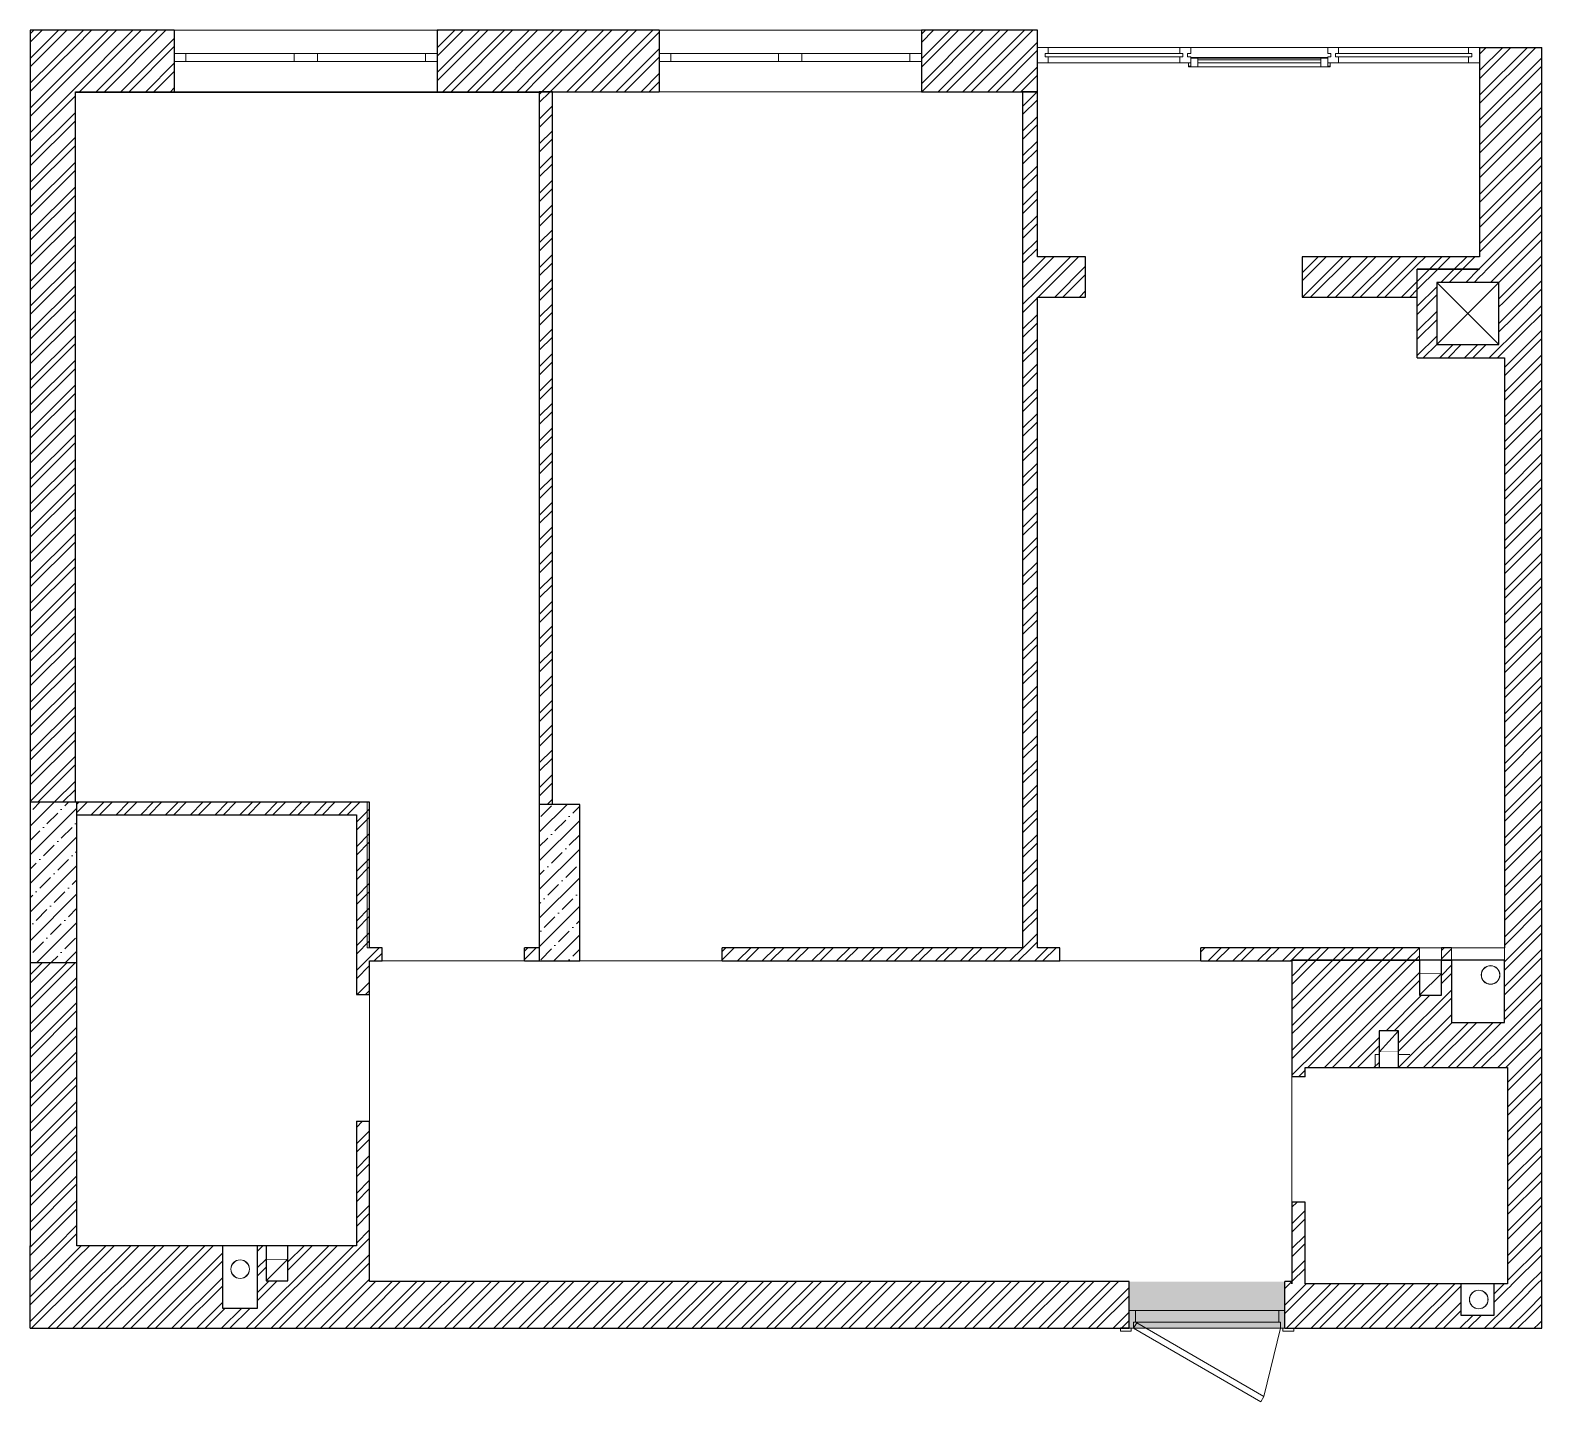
# Model space of a CAD drawing. Header units: millimetres. Extents: x -8105 to 1605, y -772 to 8040.
import ezdxf

# ---------------------------------------------------------------- set-up
doc = ezdxf.new("R2010")
doc.units = ezdxf.units.MM
doc.header["$MEASUREMENT"] = 0
doc.linetypes.add('Wipeout_Contour', pattern=[1000, 0, -1000])
for name, color, linetype, lineweight, true_color in [('0_Ном._пера__2', 252, 'Continuous', 13, 0x8e8e8e), ('101 Стіни_Ном._пера__1', 18, 'Continuous', 25, 0x040404), ('102 Колони_Ном._пера__1', 18, 'Continuous', 25, 0x040404), ('102 Колони_Ном._пера__2', 252, 'Continuous', 13, 0x8e8e8e), ('104 Перекриття_Ном._пера__41', 18, 'Continuous', 15, 0x020202), ('203 Стяжка_Ном._пера__41', 18, 'Continuous', 15, 0x020202), ('305 Вода і Каналізація.ВК_Ном._пера__101', 18, 'Continuous', 13, 0x020202), ('Двери ARCHICAD_Ном._пера__102', 252, 'Continuous', 5, 0x898989), ('Демонтаж_101 Стіни_Ном._пера__1', 18, 'Continuous', 25, 0x040404), ('Демонтаж_101 Стіни_Ном._пера__16', 18, 'Continuous', 13, 0x020202), ('Демонтаж_203 Стяжка_Ном._пера__89', 254, 'Continuous', 5, 0xe9e9e9), ('Демонтаж_Двери ARCHICAD_Ном._пера__102', 252, 'Continuous', 5, 0x898989), ('Окна ARCHICAD_Ном._пера__102', 252, 'Continuous', 5, 0x898989)]:
    doc.layers.add(name, color=color, linetype=linetype, lineweight=lineweight, true_color=true_color)
for name, color, linetype in [('101 Стіни', 7, 'Continuous'), ('102 Колони', 7, 'Continuous'), ('104 Перекриття', 7, 'Continuous'), ('110 Навісні стіни', 7, 'Continuous'), ('203 Стяжка', 7, 'Continuous'), ('305 Вода і Каналізація.ВК', 7, 'Continuous'), ('Демонтаж_101 Стіни', 7, 'Continuous'), ('Демонтаж_203 Стяжка', 7, 'Continuous'), ('Окна ARCHICAD', 7, 'Continuous')]:
    doc.layers.add(name, color=color, linetype=linetype)
doc.layers.add('110 Навісні стіни_Ном._пера__122', color=253, linetype='Continuous', lineweight=13)
doc.layers.add('Окна ARCHICAD_Ном._пера__122', color=253, linetype='Continuous', lineweight=13)
pattern_1 = [(45, (0, 0), (-79.5495, 79.5495), []), (45, (-26.52, 26.52), (-79.5495, 79.5495), [])]
pattern_2 = [(45, (0, 0), (-91.9239, 91.9239), []), (45, (-45.96, 45.96), (-91.9239, 91.9239), [97.5, -32.5, 0, -32.5])]

# ---------------------------------------------------------------- blocks, each defined once
blk = doc.blocks.new('Перекриття_1', base_point=(-4835, 7640))
at = {"layer": 'Демонтаж_203 Стяжка_Ном._пера__89', "color": 254, "linetype": 'Continuous', "lineweight": 5, "true_color": 0xe9e9e9, "flags": 128}
blk.add_lwpolyline([(-4835, 7640), (-7815, 7640), (-7815, 3080), (-5940, 3080), (-5940, 2145), (-5845, 2145), (-5845, 2060), (-4930, 2060), (-4930, 2145), (-4835, 2145)], close=True, dxfattribs=at)
blk = doc.blocks.new('Перекриття_2', base_point=(-1730, 7645))
at = {"layer": 'Демонтаж_203 Стяжка_Ном._пера__89', "color": 254, "linetype": 'Continuous', "lineweight": 5, "true_color": 0xe9e9e9, "flags": 128}
blk.add_lwpolyline([(-1730, 7645), (-4750, 7645), (-4750, 3065), (-4575, 3065), (-4575, 2060), (-3660, 2060), (-3660, 2145), (-1730, 2145)], close=True, dxfattribs=at)
blk = doc.blocks.new('Перекриття_3', base_point=(-1635, 6585))
at = {"layer": 'Демонтаж_203 Стяжка_Ном._пера__89', "color": 254, "linetype": 'Continuous', "lineweight": 5, "true_color": 0xe9e9e9, "flags": 128}
blk.add_lwpolyline([(-1635, 6585), (-1325, 6585), (-1325, 6325), (-1635, 6325), (-1635, 2145), (-1490, 2145), (-1490, 2060), (-585, 2060), (-585, 2145), (1365, 2145), (1365, 5935), (805, 5935), (805, 6325), (65, 6325), (65, 6585), (1205, 6585), (1205, 7830), (-1635, 7830)], close=True, dxfattribs=at)
blk = doc.blocks.new('Перекриття_4', base_point=(-5925, 0))
at = {"layer": 'Демонтаж_203 Стяжка_Ном._пера__89', "color": 254, "linetype": 'Continuous', "lineweight": 5, "true_color": 0xe9e9e9, "flags": 128}
blk.add_lwpolyline([(-5925, 0), (-1045, 0), (-1045, -185), (-45, -185), (-45, 0), (0, 0), (0, 2060), (-585, 2060), (-1490, 2060), (-3660, 2060), (-4575, 2060), (-4930, 2060), (-5845, 2060), (-5925, 2060)], close=True, dxfattribs=at)
blk = doc.blocks.new('Перекриття_5', base_point=(1205, 7830))
at = {"layer": '203 Стяжка_Ном._пера__41', "color": 18, "linetype": 'Continuous', "lineweight": 15, "true_color": 0x020202, "flags": 128}
blk.add_lwpolyline([(1205, 7830), (1205, 7930), (-1635, 7930), (-1635, 7830)], close=True, dxfattribs=at)
blk = doc.blocks.new('Перекриття_6', base_point=(-8105, 8040))
at = {"layer": '104 Перекриття_Ном._пера__41', "color": 18, "linetype": 'Continuous', "lineweight": 15, "true_color": 0x020202, "flags": 128}
blk.add_lwpolyline([(-8105, 8040), (-8105, -300), (1605, -300), (1605, 7930), (-1635, 7930), (-1635, 8040)], close=True, dxfattribs=at)
blk = doc.blocks.new('Навісна стіна_1')
at = {"layer": 'Окна ARCHICAD_Ном._пера__122', "color": 253, "linetype": 'Continuous', "lineweight": 13}
for p, q in [((-605, 7860), (185, 7860)), ((185, 7805), (-605, 7805))]:
    blk.add_line(p, q, dxfattribs=at)
at = {"layer": 'Окна ARCHICAD_Ном._пера__122', "color": 253, "linetype": 'Continuous', "lineweight": 13, "flags": 128}
blk.add_lwpolyline([(-605, 7865), (185, 7865), (185, 7860), (-605, 7860)], close=True, dxfattribs=at)
at = {"color": 254, "linetype": 'Wipeout_Contour', "lineweight": 0, "ltscale": 31433.023453}
blk.add_wipeout([(-665, 7860), (-665, 7805), (-605, 7805), (-605, 7860)], dxfattribs=at).dxf.layer = 'Окна ARCHICAD'
at = {"color": 254, "linetype": 'Wipeout_Contour', "lineweight": 0, "ltscale": 31342.03052}
blk.add_wipeout([(245, 7805), (245, 7860), (185, 7860), (185, 7805)], dxfattribs=at).dxf.layer = 'Окна ARCHICAD'
at = {"layer": 'Окна ARCHICAD_Ном._пера__122', "color": 253, "linetype": 'Continuous', "lineweight": 13}
blk.add_line((185, 7850), (-605, 7850), dxfattribs=at)
at = {"layer": 'Окна ARCHICAD_Ном._пера__122', "color": 253, "linetype": 'Continuous', "lineweight": 13, "flags": 128}
for points in [[(-665, 7860), (-605, 7860), (-605, 7805), (-665, 7805)], [(245, 7805), (185, 7805), (185, 7860), (245, 7860)]]:
    blk.add_lwpolyline(points, close=True, dxfattribs=at)
at = {"color": 254, "linetype": 'Wipeout_Contour', "lineweight": 0, "ltscale": 31450.175058}
blk.add_wipeout([(-665, 7810), (-650, 7810), (-650, 7860), (-665, 7860)], dxfattribs=at).dxf.layer = 'Окна ARCHICAD'
at = {"color": 254, "linetype": 'Wipeout_Contour', "lineweight": 0, "ltscale": 31461.078936}
blk.add_wipeout([(230, 7865), (185, 7865), (185, 7860), (230, 7860)], dxfattribs=at).dxf.layer = 'Окна ARCHICAD'
at = {"color": 254, "linetype": 'Wipeout_Contour', "lineweight": 0, "ltscale": 31550.129719}
blk.add_wipeout([(-650, 7860), (-605, 7860), (-605, 7865), (-650, 7865)], dxfattribs=at).dxf.layer = 'Окна ARCHICAD'
at = {"color": 254, "linetype": 'Wipeout_Contour', "lineweight": 0, "ltscale": 31354.409523}
blk.add_wipeout([(245, 7860), (230, 7860), (230, 7810), (245, 7810)], dxfattribs=at).dxf.layer = 'Окна ARCHICAD'
at = {"layer": 'Окна ARCHICAD_Ном._пера__122', "color": 253, "linetype": 'Continuous', "lineweight": 13, "flags": 128}
for points in [[(-650, 7810), (-665, 7810), (-665, 7860), (-605, 7860), (-605, 7865), (-650, 7865)], [(230, 7865), (185, 7865), (185, 7860), (245, 7860), (245, 7810), (230, 7810)]]:
    blk.add_lwpolyline(points, close=True, dxfattribs=at)
at = {"color": 254, "linetype": 'Wipeout_Contour', "lineweight": 0, "ltscale": 31897.726546}
blk.add_wipeout([(-700, 7890), (-1585, 7890), (-1585, 7870), (-700, 7870)], dxfattribs=at).dxf.layer = '110 Навісні стіни'
at = {"color": 254, "linetype": 'Wipeout_Contour', "lineweight": 0, "ltscale": 31698.329164}
blk.add_wipeout([(1155, 7890), (280, 7890), (280, 7870), (1155, 7870)], dxfattribs=at).dxf.layer = '110 Навісні стіни'
at = {"layer": '110 Навісні стіни_Ном._пера__122', "color": 253, "linetype": 'Continuous', "lineweight": 13, "flags": 128}
for points in [[(-700, 7890), (-700, 7870), (-1585, 7870), (-1585, 7890)], [(1155, 7890), (1155, 7870), (280, 7870), (280, 7890)]]:
    blk.add_lwpolyline(points, close=True, dxfattribs=at)
at = {"color": 254, "linetype": 'Wipeout_Contour', "lineweight": 0, "ltscale": 64307.245015}
blk.add_wipeout([(-1585, 7870), (-1585, 7890), (-1565, 7890), (-1565, 7930), (-1635, 7930), (-1635, 7830), (-1565, 7830), (-1565, 7870)], dxfattribs=at).dxf.layer = '110 Навісні стіни'
at = {"color": 254, "linetype": 'Wipeout_Contour', "lineweight": 0, "ltscale": 94917.274828}
blk.add_wipeout([(-700, 7870), (-720, 7870), (-720, 7830), (-650, 7830), (-650, 7870), (-670, 7870), (-670, 7890), (-650, 7890), (-650, 7930), (-720, 7930), (-720, 7890), (-700, 7890)], dxfattribs=at).dxf.layer = '110 Навісні стіни'
at = {"color": 254, "linetype": 'Wipeout_Contour', "lineweight": 0, "ltscale": 94614.124728}
blk.add_wipeout([(250, 7870), (230, 7870), (230, 7830), (300, 7830), (300, 7870), (280, 7870), (280, 7890), (300, 7890), (300, 7930), (230, 7930), (230, 7890), (250, 7890)], dxfattribs=at).dxf.layer = '110 Навісні стіни'
at = {"color": 254, "linetype": 'Wipeout_Contour', "lineweight": 0, "ltscale": 63717.094104}
blk.add_wipeout([(1155, 7870), (1135, 7870), (1135, 7830), (1205, 7830), (1205, 7930), (1135, 7930), (1135, 7890), (1155, 7890)], dxfattribs=at).dxf.layer = '110 Навісні стіни'
at = {"layer": '110 Навісні стіни_Ном._пера__122', "color": 253, "linetype": 'Continuous', "lineweight": 13}
for p, q in [((-1635, 7930), (-1635, 7830)), ((-1565, 7930), (-1635, 7930)), ((-1585, 7890), (-1585, 7870)), ((-1565, 7890), (-1585, 7890)), ((-1565, 7870), (-1585, 7870)), ((-1565, 7930), (-1565, 7890)), ((-1565, 7870), (-1565, 7830)), ((-720, 7930), (-720, 7890)), ((-650, 7930), (-720, 7930)), ((-700, 7890), (-720, 7890)), ((-720, 7870), (-720, 7830)), ((-700, 7870), (-720, 7870)), ((-700, 7890), (-700, 7870)), ((-670, 7890), (-670, 7870)), ((-650, 7890), (-670, 7890)), ((-650, 7870), (-670, 7870)), ((-650, 7930), (-650, 7890)), ((-650, 7870), (-650, 7830)), ((300, 7930), (230, 7930)), ((230, 7930), (230, 7890)), ((250, 7890), (230, 7890)), ((230, 7870), (230, 7830)), ((250, 7870), (230, 7870)), ((250, 7890), (250, 7870)), ((280, 7890), (280, 7870)), ((300, 7890), (280, 7890)), ((300, 7870), (280, 7870)), ((300, 7930), (300, 7890)), ((300, 7870), (300, 7830)), ((1135, 7930), (1135, 7890)), ((1205, 7930), (1135, 7930)), ((1155, 7890), (1135, 7890)), ((1155, 7870), (1135, 7870)), ((1135, 7870), (1135, 7830)), ((1155, 7890), (1155, 7870)), ((1205, 7930), (1205, 7830)), ((-1565, 7830), (-1635, 7830)), ((-650, 7830), (-720, 7830)), ((300, 7830), (230, 7830)), ((1205, 7830), (1135, 7830))]:
    blk.add_line(p, q, dxfattribs=at)
blk = doc.blocks.new('Отвір_1')
at = {"color": 254, "linetype": 'Wipeout_Contour', "lineweight": 0, "ltscale": 9145.478592}
blk.add_wipeout([(960, 2145), (820, 2145), (820, 2065), (960, 2065)], dxfattribs=at).dxf.layer = 'Демонтаж_101 Стіни'
at = {"layer": 'Демонтаж_101 Стіни_Ном._пера__16', "color": 18, "linetype": 'Continuous', "lineweight": 13, "true_color": 0x020202, "flags": 128}
for points in [[(960, 2145), (820, 2145)], [(820, 2145), (820, 2065)], [(960, 2065), (960, 2145)], [(820, 2065), (960, 2065)]]:
    blk.add_lwpolyline(points, dxfattribs=at)
blk = doc.blocks.new('Отвір_2')
at = {"color": 254, "linetype": 'Wipeout_Contour', "lineweight": 0, "ltscale": 9700.499487}
blk.add_wipeout([(1365, 2145), (1025, 2145), (1025, 2065), (1365, 2065)], dxfattribs=at).dxf.layer = 'Демонтаж_101 Стіни'
at = {"layer": 'Демонтаж_101 Стіни_Ном._пера__16', "color": 18, "linetype": 'Continuous', "lineweight": 13, "true_color": 0x020202, "flags": 128}
for points in [[(1365, 2145), (1025, 2145)], [(1025, 2145), (1025, 2065)], [(1365, 2065), (1365, 2145)], [(1025, 2065), (1365, 2065)]]:
    blk.add_lwpolyline(points, dxfattribs=at)
blk = doc.blocks.new('Стіна_1', base_point=(805, 6585))
at = {"layer": 'Демонтаж_101 Стіни', "linetype": 'Continuous', "lineweight": 0, "true_color": 0xffffff}
h = blk.add_hatch(dxfattribs=at)
h.set_pattern_fill('Кирпич_01', style=0, pattern_type=2)
h.set_pattern_definition(pattern_1)
h.paths.add_polyline_path([(805, 6505), (1205, 6505), (1205, 6585), (805, 6585)])
at = {"layer": 'Демонтаж_101 Стіни_Ном._пера__1', "color": 18, "linetype": 'Continuous', "lineweight": 25, "true_color": 0x040404, "flags": 128}
for points in [[(1205, 6585), (805, 6585)], [(805, 6505), (1205, 6505)]]:
    blk.add_lwpolyline(points, dxfattribs=at)
blk = doc.blocks.new('Стіна_2', base_point=(0, 2145))
at = {"layer": 'Демонтаж_101 Стіни', "linetype": 'Continuous', "lineweight": 0, "true_color": 0xffffff}
h = blk.add_hatch(dxfattribs=at)
h.set_pattern_fill('Кирпич_01', style=0, pattern_type=2)
h.set_pattern_definition(pattern_1)
h.paths.add_polyline_path([(0, 2145), (0, 2065), (820, 2065), (820, 2145)])
h = blk.add_hatch(dxfattribs=at)
h.set_pattern_fill('Кирпич_01', style=0, pattern_type=2)
h.set_pattern_definition(pattern_1)
h.paths.add_polyline_path([(960, 2145), (960, 2065), (1025, 2065), (1025, 2145)])
at = {"layer": 'Демонтаж_101 Стіни_Ном._пера__1', "color": 18, "linetype": 'Continuous', "lineweight": 25, "true_color": 0x040404, "flags": 128}
for points in [[(820, 2145), (0, 2145)], [(1025, 2145), (960, 2145)], [(0, 2065), (820, 2065)], [(960, 2065), (1025, 2065)]]:
    blk.add_lwpolyline(points, dxfattribs=at)
blk = doc.blocks.new('Отвір_3')
at = {"color": 254, "linetype": 'Wipeout_Contour', "lineweight": 0, "ltscale": 6662.010642}
blk.add_wipeout([(560, 1612.1), (560, 1474.9), (685, 1474.9), (685, 1612.1)], dxfattribs=at).dxf.layer = '101 Стіни'
at = {"layer": '101 Стіни_Ном._пера__1', "color": 18, "linetype": 'Continuous', "lineweight": 25, "true_color": 0x040404}
blk.add_line((560, 1474.9), (685, 1612.1), dxfattribs=at)
at = {"layer": '101 Стіни_Ном._пера__1', "color": 18, "linetype": 'Continuous', "lineweight": 25, "true_color": 0x040404, "flags": 128}
for points in [[(560, 1612.1), (560, 1474.9)], [(685, 1612.1), (560, 1612.1)], [(685, 1474.9), (685, 1612.1)], [(560, 1474.9), (685, 1474.9)]]:
    blk.add_lwpolyline(points, dxfattribs=at)
blk = doc.blocks.new('Отвір_4')
at = {"color": 254, "linetype": 'Wipeout_Contour', "lineweight": 0, "ltscale": 6224.657274}
blk.add_wipeout([(560, 1375), (685, 1375), (685, 1474.9), (560, 1474.9)], dxfattribs=at).dxf.layer = '101 Стіни'
at = {"layer": '101 Стіни_Ном._пера__1', "color": 18, "linetype": 'Continuous', "lineweight": 25, "true_color": 0x040404, "flags": 128}
for points in [[(560, 1474.9), (560, 1375)], [(685, 1375), (685, 1474.9)], [(560, 1375), (685, 1375)]]:
    blk.add_lwpolyline(points, dxfattribs=at)
blk = doc.blocks.new('Отвір_5')
at = {"color": 254, "linetype": 'Wipeout_Contour', "lineweight": 0, "ltscale": 8433.313112}
blk.add_wipeout([(820, 1980), (820, 1840), (960, 1840), (960, 1980)], dxfattribs=at).dxf.layer = '101 Стіни'
at = {"layer": '101 Стіни_Ном._пера__1', "color": 18, "linetype": 'Continuous', "lineweight": 25, "true_color": 0x040404}
blk.add_line((820, 1840), (960, 1980), dxfattribs=at)
at = {"layer": '101 Стіни_Ном._пера__1', "color": 18, "linetype": 'Continuous', "lineweight": 25, "true_color": 0x040404, "flags": 128}
for points in [[(820, 1980), (820, 1840)], [(960, 1980), (820, 1980)], [(960, 1840), (960, 1980)], [(820, 1840), (960, 1840)]]:
    blk.add_lwpolyline(points, dxfattribs=at)
blk = doc.blocks.new('Отвір_6')
at = {"color": 254, "linetype": 'Wipeout_Contour', "lineweight": 0, "ltscale": 8842.591508}
blk.add_wipeout([(820, 2065), (820, 1980), (960, 1980), (960, 2065)], dxfattribs=at).dxf.layer = '101 Стіни'
at = {"layer": '101 Стіни_Ном._пера__1', "color": 18, "linetype": 'Continuous', "lineweight": 25, "true_color": 0x040404, "flags": 128}
for points in [[(960, 2065), (820, 2065)], [(820, 2065), (820, 1980)], [(960, 1980), (960, 2065)]]:
    blk.add_lwpolyline(points, dxfattribs=at)
blk = doc.blocks.new('Отвір_7')
at = {"color": 254, "linetype": 'Wipeout_Contour', "lineweight": 0, "ltscale": 8888.834236}
blk.add_wipeout([(1365, 2065), (1025, 2065), (1025, 1665), (1365, 1665)], dxfattribs=at).dxf.layer = '101 Стіни'
at = {"layer": '101 Стіни_Ном._пера__1', "color": 18, "linetype": 'Continuous', "lineweight": 25, "true_color": 0x040404, "flags": 128}
for points in [[(1365, 2065), (1025, 2065)], [(1025, 2065), (1025, 1665)], [(1365, 1665), (1365, 2065)], [(1025, 1665), (1365, 1665)]]:
    blk.add_lwpolyline(points, dxfattribs=at)
blk = doc.blocks.new('Отвір_8')
at = {"color": 254, "linetype": 'Wipeout_Contour', "lineweight": 0, "ltscale": 4808.97919}
blk.add_wipeout([(1300, -15), (1085, -15), (1085, -215), (1300, -215)], dxfattribs=at).dxf.layer = '101 Стіни'
at = {"layer": '101 Стіни_Ном._пера__1', "color": 18, "linetype": 'Continuous', "lineweight": 25, "true_color": 0x040404, "flags": 128}
for points in [[(1300, -15), (1085, -15)], [(1085, -15), (1085, -215)], [(1300, -215), (1300, -15)], [(1085, -215), (1300, -215)]]:
    blk.add_lwpolyline(points, dxfattribs=at)
blk = doc.blocks.new('Отвір_9')
at = {"color": 254, "linetype": 'Wipeout_Contour', "lineweight": 0, "ltscale": 27042.105994}
blk.add_wipeout([(-6870, 230), (-6870, -170), (-6645, -170), (-6645, 230)], dxfattribs=at).dxf.layer = '101 Стіни'
at = {"layer": '101 Стіни_Ном._пера__1', "color": 18, "linetype": 'Continuous', "lineweight": 25, "true_color": 0x040404, "flags": 128}
for points in [[(-6645, 230), (-6870, 230)], [(-6870, 230), (-6870, -170)], [(-6645, -170), (-6645, 230)], [(-6870, -170), (-6645, -170)]]:
    blk.add_lwpolyline(points, dxfattribs=at)
blk = doc.blocks.new('Отвір_10')
at = {"color": 254, "linetype": 'Wipeout_Contour', "lineweight": 0, "ltscale": 26083.229071}
blk.add_wipeout([(-6590, 5), (-6450, 5), (-6450, 145), (-6590, 145)], dxfattribs=at).dxf.layer = '101 Стіни'
at = {"layer": '101 Стіни_Ном._пера__1', "color": 18, "linetype": 'Continuous', "lineweight": 25, "true_color": 0x040404}
blk.add_line((-6590, 5), (-6450, 145), dxfattribs=at)
at = {"layer": '101 Стіни_Ном._пера__1', "color": 18, "linetype": 'Continuous', "lineweight": 25, "true_color": 0x040404, "flags": 128}
for points in [[(-6450, 145), (-6590, 145)], [(-6590, 145), (-6590, 5)], [(-6450, 5), (-6450, 145)], [(-6590, 5), (-6450, 5)]]:
    blk.add_lwpolyline(points, dxfattribs=at)
blk = doc.blocks.new('Отвір_11')
at = {"color": 254, "linetype": 'Wipeout_Contour', "lineweight": 0, "ltscale": 26091.337623}
blk.add_wipeout([(-6590, 145), (-6450, 145), (-6450, 230), (-6590, 230)], dxfattribs=at).dxf.layer = '101 Стіни'
at = {"layer": '101 Стіни_Ном._пера__1', "color": 18, "linetype": 'Continuous', "lineweight": 25, "true_color": 0x040404, "flags": 128}
for points in [[(-6450, 230), (-6590, 230)], [(-6590, 230), (-6590, 145)], [(-6450, 145), (-6450, 230)]]:
    blk.add_lwpolyline(points, dxfattribs=at)
blk = doc.blocks.new('Отвір_12')
at = {"color": 254, "linetype": 'Wipeout_Contour', "lineweight": 0, "ltscale": 50980.425379}
blk.add_wipeout([(930, 6020), (1205, 6020), (1330, 6020), (1330, 6326.9), (1330, 6420), (1264.6, 6420), (1205, 6420), (930, 6420)], dxfattribs=at).dxf.layer = '101 Стіни'
at = {"layer": '101 Стіни_Ном._пера__1', "color": 18, "linetype": 'Continuous', "lineweight": 25, "true_color": 0x040404}
for p, q in [((930, 6020), (1330, 6420)), ((930, 6420), (1330, 6020))]:
    blk.add_line(p, q, dxfattribs=at)
at = {"layer": '101 Стіни_Ном._пера__1', "color": 18, "linetype": 'Continuous', "lineweight": 25, "true_color": 0x040404, "flags": 128}
for points in [[(1330, 6420), (1264.6, 6420), (1205, 6420), (930, 6420)], [(930, 6420), (930, 6020)], [(1330, 6020), (1330, 6326.9), (1330, 6420)], [(930, 6020), (1205, 6020), (1330, 6020)]]:
    blk.add_lwpolyline(points, dxfattribs=at)
blk = doc.blocks.new('Double Window 25')
at = {"layer": 'Окна ARCHICAD_Ном._пера__102', "color": 252, "linetype": 'Continuous', "lineweight": 5, "true_color": 0x898989}
for p, q in [((-845, 150), (845, 150)), ((-845, 150), (-845, 0)), ((845, 150), (845, 0)), ((-845, 0), (-770, 0)), ((-845, 0), (-845, -50)), ((-845, 0), (-845, -50)), ((-770, 0), (-770, -50)), ((-770, 0), (-75, 0)), ((-75, -50), (-75, 0)), ((-75, 0), (0, 0)), ((0, 0), (75, 0)), ((75, 0), (75, -50)), ((75, 0), (770, 0)), ((770, -50), (770, 0)), ((770, 0), (845, 0)), ((845, 0), (845, -50)), ((845, 0), (845, -50)), ((-770, -50), (-845, -50)), ((-845, -50), (-845, -245)), ((-75, -50), (-770, -50)), ((0, -50), (-75, -50)), ((75, -50), (0, -50)), ((770, -50), (75, -50)), ((845, -50), (770, -50)), ((845, -50), (845, -245)), ((-845, -245), (845, -245))]:
    blk.add_line(p, q, dxfattribs=at)
blk = doc.blocks.new('Стіна_3', base_point=(-8105, 8040))
at = {"layer": '101 Стіни', "linetype": 'Continuous', "lineweight": 0, "true_color": 0xffffff}
h = blk.add_hatch(dxfattribs=at)
h.set_pattern_fill('Кирпич_01', style=0, pattern_type=2)
h.set_pattern_definition(pattern_1)
h.paths.add_polyline_path([(-7815, 7645), (-8105, 8040), (-8105, 7645)])
h = blk.add_hatch(dxfattribs=at)
h.set_pattern_fill('Кирпич_01', style=0, pattern_type=2)
h.set_pattern_definition(pattern_1)
h.paths.add_polyline_path([(-8105, 8040), (-7815, 7645), (-7815, 8040)])
h = blk.add_hatch(dxfattribs=at)
h.set_pattern_fill('Кирпич_01', style=0, pattern_type=2)
h.set_pattern_definition(pattern_1)
h.paths.add_polyline_path([(-7815, 7645), (-7180, 7645), (-7180, 8040), (-7815, 8040)])
h = blk.add_hatch(dxfattribs=at)
h.set_pattern_fill('Кирпич_01', style=0, pattern_type=2)
h.set_pattern_definition(pattern_1)
h.paths.add_polyline_path([(-5490, 8040), (-5490, 7645), (-4835, 7645), (-4835, 8040)])
at = {"layer": '101 Стіни_Ном._пера__1', "color": 18, "linetype": 'Continuous', "lineweight": 25, "true_color": 0x040404}
for p, q in [((-7180, 8040), (-7180, 7890)), ((-5490, 8040), (-5490, 7890)), ((-7180, 7890), (-7180, 7840)), ((-5490, 7890), (-5490, 7840)), ((-7180, 7840), (-7180, 7645)), ((-5490, 7840), (-5490, 7645))]:
    blk.add_line(p, q, dxfattribs=at)
at = {"layer": '101 Стіни_Ном._пера__1', "color": 18, "linetype": 'Continuous', "lineweight": 25, "true_color": 0x040404, "flags": 128}
for points in [[(-8105, 8040), (-8105, 7645)], [(-7180, 8040), (-8105, 8040)], [(-4835, 8040), (-5490, 8040)], [(-7815, 7645), (-7180, 7645)], [(-5490, 7645), (-4835, 7645)]]:
    blk.add_lwpolyline(points, dxfattribs=at)
at = {"layer": 'Окна ARCHICAD_Ном._пера__102', "color": 252, "linetype": 'Continuous', "lineweight": 5, "true_color": 0x898989, "zscale": 1000}
blk.add_blockref('Double Window 25', (-6335, 7890), dxfattribs=at)
blk = doc.blocks.new('Double Window 25_2')
at = {"layer": 'Окна ARCHICAD_Ном._пера__102', "color": 252, "linetype": 'Continuous', "lineweight": 5, "true_color": 0x898989}
for p, q in [((-842.5, 150), (842.5, 150)), ((-842.5, 150), (-842.5, 0)), ((842.5, 150), (842.5, 0)), ((-842.5, 0), (-767.5, 0)), ((-842.5, 0), (-842.5, -50)), ((-842.5, 0), (-842.5, -50)), ((-767.5, 0), (-767.5, -50)), ((-767.5, 0), (-75, 0)), ((-75, -50), (-75, 0)), ((-75, 0), (0, 0)), ((0, 0), (75, 0)), ((75, 0), (75, -50)), ((75, 0), (767.5, 0)), ((767.5, -50), (767.5, 0)), ((767.5, 0), (842.5, 0)), ((842.5, 0), (842.5, -50)), ((842.5, 0), (842.5, -50)), ((-767.5, -50), (-842.5, -50)), ((-842.5, -50), (-842.5, -245)), ((-75, -50), (-767.5, -50)), ((0, -50), (-75, -50)), ((75, -50), (0, -50)), ((767.5, -50), (75, -50)), ((842.5, -50), (767.5, -50)), ((842.5, -50), (842.5, -245)), ((-842.5, -245), (842.5, -245))]:
    blk.add_line(p, q, dxfattribs=at)
blk = doc.blocks.new('Стіна_4', base_point=(-4835, 8040))
at = {"layer": '101 Стіни', "linetype": 'Continuous', "lineweight": 0, "true_color": 0xffffff}
h = blk.add_hatch(dxfattribs=at)
h.set_pattern_fill('Кирпич_01', style=0, pattern_type=2)
h.set_pattern_definition(pattern_1)
h.paths.add_polyline_path([(-4835, 7645), (-4065, 7645), (-4065, 8040), (-4835, 8040)])
h = blk.add_hatch(dxfattribs=at)
h.set_pattern_fill('Кирпич_01', style=0, pattern_type=2)
h.set_pattern_definition(pattern_1)
h.paths.add_polyline_path([(-2380, 8040), (-2380, 7645), (-1635, 7645), (-1635, 8040)])
at = {"layer": '101 Стіни_Ном._пера__1', "color": 18, "linetype": 'Continuous', "lineweight": 25, "true_color": 0x040404}
for p, q in [((-4065, 8040), (-4065, 7890)), ((-2380, 8040), (-2380, 7890)), ((-4065, 7890), (-4065, 7840)), ((-2380, 7890), (-2380, 7840)), ((-4065, 7840), (-4065, 7645)), ((-2380, 7840), (-2380, 7645))]:
    blk.add_line(p, q, dxfattribs=at)
at = {"layer": '101 Стіни_Ном._пера__1', "color": 18, "linetype": 'Continuous', "lineweight": 25, "true_color": 0x040404, "flags": 128}
for points in [[(-4065, 8040), (-4835, 8040)], [(-1635, 8040), (-2380, 8040)], [(-1635, 7645), (-1635, 8040)], [(-4835, 7645), (-4065, 7645)], [(-2380, 7645), (-1635, 7645)]]:
    blk.add_lwpolyline(points, dxfattribs=at)
at = {"layer": 'Окна ARCHICAD_Ном._пера__102', "color": 252, "linetype": 'Continuous', "lineweight": 5, "true_color": 0x898989, "zscale": 1000}
blk.add_blockref('Double Window 25_2', (-3222.5, 7890), dxfattribs=at)
blk = doc.blocks.new('Стіна_5', base_point=(-4835, 7645))
at = {"layer": 'Демонтаж_101 Стіни', "linetype": 'Continuous', "lineweight": 0, "true_color": 0xffffff}
h = blk.add_hatch(dxfattribs=at)
h.set_pattern_fill('Кирпич_01', style=0, pattern_type=2)
h.set_pattern_definition(pattern_1)
h.paths.add_polyline_path([(-4835, 7645), (-4835, 3065), (-4750, 3065), (-4750, 7645)])
at = {"layer": 'Демонтаж_101 Стіни_Ном._пера__1', "color": 18, "linetype": 'Continuous', "lineweight": 25, "true_color": 0x040404, "flags": 128}
for points in [[(-4835, 7645), (-4835, 3065)], [(-4750, 7645), (-4835, 7645)], [(-4750, 3065), (-4750, 7645)]]:
    blk.add_lwpolyline(points, dxfattribs=at)
blk = doc.blocks.new('Стіна_6', base_point=(-8105, 8040))
at = {"layer": '101 Стіни', "linetype": 'Continuous', "lineweight": 0, "true_color": 0xffffff}
h = blk.add_hatch(dxfattribs=at)
h.set_pattern_fill('Кирпич_01', style=0, pattern_type=2)
h.set_pattern_definition(pattern_1)
h.paths.add_polyline_path([(-7815, 3080), (-7815, 7645), (-8105, 7645), (-8105, 3080)])
at = {"layer": '101 Стіни_Ном._пера__1', "color": 18, "linetype": 'Continuous', "lineweight": 25, "true_color": 0x040404, "flags": 128}
for points in [[(-8105, 7645), (-8105, 3080)], [(-7815, 3080), (-7815, 7645)]]:
    blk.add_lwpolyline(points, dxfattribs=at)
blk = doc.blocks.new('Стіна_7', base_point=(-8105, 2050))
at = {"layer": '101 Стіни', "linetype": 'Continuous', "lineweight": 0, "true_color": 0xffffff}
h = blk.add_hatch(dxfattribs=at)
h.set_pattern_fill('Кирпич_01', style=0, pattern_type=2)
h.set_pattern_definition(pattern_1)
h.paths.add_polyline_path([(-7805, 230), (-7805, 2050), (-8105, 2050), (-8105, 230)])
at = {"layer": '101 Стіни_Ном._пера__1', "color": 18, "linetype": 'Continuous', "lineweight": 25, "true_color": 0x040404, "flags": 128}
for points in [[(-8105, 2050), (-8105, 230)], [(-7805, 230), (-7805, 2050)]]:
    blk.add_lwpolyline(points, dxfattribs=at)
blk = doc.blocks.new('Стіна_8', base_point=(-8105, -300))
at = {"layer": '101 Стіни', "linetype": 'Continuous', "lineweight": 0, "true_color": 0xffffff}
h = blk.add_hatch(dxfattribs=at)
h.set_pattern_fill('Кирпич_01', style=0, pattern_type=2)
h.set_pattern_definition(pattern_1)
h.paths.add_polyline_path([(-8105, 230), (-8105, -300), (-7805, 230)])
h = blk.add_hatch(dxfattribs=at)
h.set_pattern_fill('Кирпич_01', style=0, pattern_type=2)
h.set_pattern_definition(pattern_1)
h.paths.add_polyline_path([(-7805, 230), (-8105, -300), (-7805, -300)])
h = blk.add_hatch(dxfattribs=at)
h.set_pattern_fill('Кирпич_01', style=0, pattern_type=2)
h.set_pattern_definition(pattern_1)
h.paths.add_polyline_path([(-7805, 230), (-7805, -300), (-5925, -300), (-5925, 230), (-6450, 230), (-6450, 145), (-6450, 5), (-6590, 5), (-6590, 145), (-6590, 230), (-6645, 230), (-6645, -170), (-6870, -170), (-6870, 230)])
at = {"layer": '101 Стіни_Ном._пера__1', "color": 18, "linetype": 'Continuous', "lineweight": 25, "true_color": 0x040404, "flags": 128}
for points in [[(-8105, -300), (-8105, 230)], [(-6870, 230), (-7805, 230)], [(-6590, 230), (-6645, 230)], [(-6010, 230), (-6450, 230)], [(-5925, 0), (-5925, 230)], [(-8105, -300), (-5925, -300)]]:
    blk.add_lwpolyline(points, dxfattribs=at)
blk = doc.blocks.new('Door 25')
at = {"layer": 'Двери ARCHICAD_Ном._пера__102', "linetype": 'Continuous', "lineweight": 0, "true_color": 0xffffff}
blk.add_hatch(color=7, dxfattribs=at).paths.add_polyline_path([(460, -40), (-460, -40), (-460, -115), (460, -115)])
at = {"layer": 'Двери ARCHICAD_Ном._пера__102', "color": 252, "linetype": 'Continuous', "lineweight": 5, "true_color": 0x898989}
for p, q in [((-472, 0), (-365.5, 437.4)), ((-365.5, 437.4), (-345.5, 472)), ((452, -34.6), (-365.5, 437.4)), ((-345.5, 472), (472, 0)), ((-557, 0), (-557, 19)), ((-557, 19), (-487, 19)), ((-487, 0), (-557, 0)), ((-500, 0), (-557, 0)), ((-500, 0), (-557, 0)), ((-472, 0), (-500, 0)), ((-500, 0), (-500, -115)), ((-500, 0), (-500, -115)), ((-500, 0), (-500, -115)), ((-487, 19), (-487, 0)), ((-472, -40), (-472, 0)), ((472, 0), (452, -34.6)), ((500, 0), (472, 0)), ((472, 0), (472, -40)), ((487, 19), (557, 19)), ((487, 0), (487, 19)), ((557, 0), (487, 0)), ((500, -115), (500, 0)), ((500, 0), (500, -115)), ((500, 0), (500, -115)), ((500, 0), (557, 0)), ((500, 0), (557, 0)), ((557, 19), (557, 0)), ((-460, -40), (-472, -40)), ((-460, -40), (460, -40)), ((-460, -115), (-460, -40)), ((472, -40), (460, -40)), ((460, -40), (460, -115)), ((-500, -115), (-460, -115)), ((-500, -115), (-500, -300)), ((460, -115), (-460, -115)), ((460, -115), (500, -115)), ((500, -115), (500, -300))]:
    blk.add_line(p, q, dxfattribs=at)
blk = doc.blocks.new('Стіна_9', base_point=(-5925, -300))
at = {"layer": '101 Стіни', "linetype": 'Continuous', "lineweight": 0, "true_color": 0xffffff}
h = blk.add_hatch(dxfattribs=at)
h.set_pattern_fill('Кирпич_01', style=0, pattern_type=2)
h.set_pattern_definition(pattern_1)
h.paths.add_polyline_path([(-5925, -300), (-1045, -300), (-1045, 0), (-5925, 0)])
blk.add_hatch(color=7, dxfattribs=at).paths.add_polyline_path([(-1045, -300), (-45, -300), (-45, 0), (-1045, 0)])
h = blk.add_hatch(dxfattribs=at)
h.set_pattern_fill('Кирпич_01', style=0, pattern_type=2)
h.set_pattern_definition(pattern_1)
h.paths.add_polyline_path([(-45, -300), (0, -300), (0, 0), (-45, 0)])
at = {"layer": '101 Стіни_Ном._пера__1', "color": 18, "linetype": 'Continuous', "lineweight": 25, "true_color": 0x040404}
for p, q in [((-1045, -185), (-1045, 0)), ((-45, -185), (-45, 0)), ((-1045, -300), (-1045, -185)), ((-45, -300), (-45, -185)), ((-1045, -300), (-1102, -300)), ((-45, -300), (12, -300))]:
    blk.add_line(p, q, dxfattribs=at)
at = {"layer": '101 Стіни_Ном._пера__1', "color": 18, "linetype": 'Continuous', "lineweight": 25, "true_color": 0x040404, "flags": 128}
for points in [[(-1045, 0), (-5925, 0)], [(0, 0), (-45, 0)], [(0, -15), (0, 0)], [(-5925, -300), (-1045, -300)], [(-45, -300), (0, -300)]]:
    blk.add_lwpolyline(points, dxfattribs=at)
at = {"layer": 'Двери ARCHICAD_Ном._пера__102', "color": 252, "linetype": 'Continuous', "lineweight": 5, "true_color": 0x898989, "zscale": 1000, "rotation": 180}
blk.add_blockref('Door 25', (-545, -300), dxfattribs=at)
blk = doc.blocks.new('Стіна_10', base_point=(0, -300))
at = {"layer": '101 Стіни', "linetype": 'Continuous', "lineweight": 0, "true_color": 0xffffff}
h = blk.add_hatch(dxfattribs=at)
h.set_pattern_fill('Кирпич_01', style=0, pattern_type=2)
h.set_pattern_definition(pattern_1)
h.paths.add_polyline_path([(0, -15), (0, -300), (1385, -300), (1385, -15), (1300, -15), (1300, -215), (1085, -215), (1085, -15)])
h = blk.add_hatch(dxfattribs=at)
h.set_pattern_fill('Кирпич_01', style=0, pattern_type=2)
h.set_pattern_definition(pattern_1)
h.paths.add_polyline_path([(1605, -15), (1385, -15), (1605, -300)])
h = blk.add_hatch(dxfattribs=at)
h.set_pattern_fill('Кирпич_01', style=0, pattern_type=2)
h.set_pattern_definition(pattern_1)
h.paths.add_polyline_path([(1385, -300), (1605, -300), (1385, -15)])
at = {"layer": '101 Стіни_Ном._пера__1', "color": 18, "linetype": 'Continuous', "lineweight": 25, "true_color": 0x040404, "flags": 128}
for points in [[(1085, -15), (85, -15)], [(1385, -15), (1300, -15)], [(1605, -300), (1605, -15)], [(0, -300), (1605, -300)]]:
    blk.add_lwpolyline(points, dxfattribs=at)
blk = doc.blocks.new('Стіна_11', base_point=(1605, -300))
at = {"layer": '101 Стіни', "linetype": 'Continuous', "lineweight": 0, "true_color": 0xffffff}
h = blk.add_hatch(dxfattribs=at)
h.set_pattern_fill('Кирпич_01', style=0, pattern_type=2)
h.set_pattern_definition(pattern_1)
h.paths.add_polyline_path([(1605, -15), (1605, 1375), (1385, 1375), (1385, -15)])
at = {"layer": '101 Стіни_Ном._пера__1', "color": 18, "linetype": 'Continuous', "lineweight": 25, "true_color": 0x040404, "flags": 128}
for points in [[(1385, 1375), (1385, -15)], [(1605, -15), (1605, 1375)]]:
    blk.add_lwpolyline(points, dxfattribs=at)
blk = doc.blocks.new('Стіна_12', base_point=(1605, 1375))
at = {"layer": '101 Стіни', "linetype": 'Continuous', "lineweight": 0, "true_color": 0xffffff}
h = blk.add_hatch(dxfattribs=at)
h.set_pattern_fill('Кирпич_01', style=0, pattern_type=2)
h.set_pattern_definition(pattern_1)
h.paths.add_polyline_path([(1605, 1375), (1605, 5935), (1365, 5935), (1365, 1375)])
at = {"layer": '101 Стіни_Ном._пера__1', "color": 18, "linetype": 'Continuous', "lineweight": 25, "true_color": 0x040404, "flags": 128}
for points in [[(1365, 5935), (1365, 2145)], [(1605, 1375), (1605, 5935)], [(1365, 1375), (1385, 1375)]]:
    blk.add_lwpolyline(points, dxfattribs=at)
blk = doc.blocks.new('Стіна_13', base_point=(1605, 7930))
at = {"layer": '101 Стіни', "linetype": 'Continuous', "lineweight": 0, "true_color": 0xffffff}
h = blk.add_hatch(dxfattribs=at)
h.set_pattern_fill('Кирпич_01', style=0, pattern_type=2)
h.set_pattern_definition(pattern_1)
h.paths.add_polyline_path([(1605, 6505), (1605, 7930), (1205, 7930), (1205, 6505)])
at = {"layer": '101 Стіни_Ном._пера__1', "color": 18, "linetype": 'Continuous', "lineweight": 25, "true_color": 0x040404, "flags": 128}
for points in [[(1205, 7930), (1205, 6585)], [(1205, 7930), (1605, 7930)], [(1605, 6505), (1605, 7930)]]:
    blk.add_lwpolyline(points, dxfattribs=at)
blk = doc.blocks.new('Стіна_14', base_point=(805, 6505))
at = {"layer": '101 Стіни', "linetype": 'Continuous', "lineweight": 0, "true_color": 0xffffff}
h = blk.add_hatch(dxfattribs=at)
h.set_pattern_fill('Кирпич_01', style=0, pattern_type=2)
h.set_pattern_definition(pattern_1)
h.paths.add_polyline_path([(805, 5935), (1205, 5935), (1205, 6020), (930, 6020), (930, 6420), (1205, 6420), (1205, 6505), (805, 6505)])
h = blk.add_hatch(dxfattribs=at)
h.set_pattern_fill('Кирпич_01', style=0, pattern_type=2)
h.set_pattern_definition(pattern_1)
h.paths.add_polyline_path([(1205, 6505), (1264.6, 6420), (1330, 6420), (1330, 6326.9), (1605, 5935), (1605, 6505)])
h = blk.add_hatch(dxfattribs=at)
h.set_pattern_fill('Кирпич_01', style=0, pattern_type=2)
h.set_pattern_definition(pattern_1)
h.paths.add_polyline_path([(1205, 6505), (1205, 6420), (1264.6, 6420)])
h = blk.add_hatch(dxfattribs=at)
h.set_pattern_fill('Кирпич_01', style=0, pattern_type=2)
h.set_pattern_definition(pattern_1)
h.paths.add_polyline_path([(1205, 5935), (1605, 5935), (1330, 6326.9), (1330, 6020), (1205, 6020)])
at = {"layer": '101 Стіни_Ном._пера__1', "color": 18, "linetype": 'Continuous', "lineweight": 25, "true_color": 0x040404, "flags": 128}
for points in [[(1205, 6505), (805, 6505)], [(805, 5935), (805, 6505)], [(1605, 5935), (1605, 6505)], [(805, 5935), (1365, 5935)]]:
    blk.add_lwpolyline(points, dxfattribs=at)
blk = doc.blocks.new('Стіна_15', base_point=(805, 6585))
at = {"layer": 'Демонтаж_101 Стіни', "linetype": 'Continuous', "lineweight": 0, "true_color": 0xffffff}
h = blk.add_hatch(dxfattribs=at)
h.set_pattern_fill('Кирпич_01', style=0, pattern_type=2)
h.set_pattern_definition(pattern_1)
h.paths.add_polyline_path([(805, 6585), (65, 6585), (65, 6325), (805, 6325)])
at = {"layer": 'Демонтаж_101 Стіни_Ном._пера__1', "color": 18, "linetype": 'Continuous', "lineweight": 25, "true_color": 0x040404, "flags": 128}
for points in [[(805, 6585), (65, 6585)], [(65, 6585), (65, 6325)], [(805, 6325), (805, 6505)], [(65, 6325), (805, 6325)]]:
    blk.add_lwpolyline(points, dxfattribs=at)
blk = doc.blocks.new('Стіна_16', base_point=(-1325, 6585))
at = {"layer": 'Демонтаж_101 Стіни', "linetype": 'Continuous', "lineweight": 0, "true_color": 0xffffff}
h = blk.add_hatch(dxfattribs=at)
h.set_pattern_fill('Кирпич_01', style=0, pattern_type=2)
h.set_pattern_definition(pattern_1)
h.paths.add_polyline_path([(-1325, 6585), (-1635, 6585), (-1635, 6325), (-1325, 6325)])
at = {"layer": 'Демонтаж_101 Стіни_Ном._пера__1', "color": 18, "linetype": 'Continuous', "lineweight": 25, "true_color": 0x040404, "flags": 128}
for points in [[(-1325, 6585), (-1635, 6585)], [(-1325, 6325), (-1325, 6585)], [(-1635, 6325), (-1325, 6325)]]:
    blk.add_lwpolyline(points, dxfattribs=at)
blk = doc.blocks.new('Simple Door Opening')
at = {"layer": 'Двери ARCHICAD_Ном._пера__102', "color": 252, "linetype": 'Continuous', "lineweight": 5, "true_color": 0x898989}
for p, q in [((-402.5, 0), (-402.5, -85)), ((402.5, 0), (402.5, -85))]:
    blk.add_line(p, q, dxfattribs=at)
blk = doc.blocks.new('Стіна_17', base_point=(0, -300))
at = {"layer": '101 Стіни', "linetype": 'Continuous', "lineweight": 0, "true_color": 0xffffff}
h = blk.add_hatch(dxfattribs=at)
h.set_pattern_fill('Кирпич_01', style=0, pattern_type=2)
h.set_pattern_definition(pattern_1)
h.paths.add_polyline_path([(0, 1375), (0, 1315), (85, 1315), (85, 1375)])
h = blk.add_hatch(dxfattribs=at)
h.set_pattern_fill('Кирпич_01', style=0, pattern_type=2)
h.set_pattern_definition(pattern_1)
h.paths.add_polyline_path([(0, -15), (85, -15), (85, 510), (0, 510)])
at = {"layer": '101 Стіни_Ном._пера__1', "color": 18, "linetype": 'Continuous', "lineweight": 25, "true_color": 0x040404}
for p, q in [((85, 1315), (0, 1315)), ((85, 510), (0, 510))]:
    blk.add_line(p, q, dxfattribs=at)
at = {"layer": '101 Стіни_Ном._пера__1', "color": 18, "linetype": 'Continuous', "lineweight": 25, "true_color": 0x040404, "flags": 128}
for points in [[(0, 1375), (0, 1315)], [(85, 1315), (85, 1375)], [(0, 510), (0, -15)], [(85, -15), (85, 510)]]:
    blk.add_lwpolyline(points, dxfattribs=at)
at = {"layer": 'Двери ARCHICAD_Ном._пера__102', "color": 252, "linetype": 'Continuous', "lineweight": 5, "true_color": 0x898989, "xscale": -1, "zscale": 1000, "rotation": 270}
blk.add_blockref('Simple Door Opening', (85, 912.5), dxfattribs=at)
blk = doc.blocks.new('Стіна_18', base_point=(0, 2065))
at = {"layer": '101 Стіни', "linetype": 'Continuous', "lineweight": 0, "true_color": 0xffffff}
h = blk.add_hatch(dxfattribs=at)
h.set_pattern_fill('Кирпич_01', style=0, pattern_type=2)
h.set_pattern_definition(pattern_1)
h.paths.add_polyline_path([(0, 1375), (85, 1375), (0, 2065)])
h = blk.add_hatch(dxfattribs=at)
h.set_pattern_fill('Кирпич_01', style=0, pattern_type=2)
h.set_pattern_definition(pattern_1)
h.paths.add_polyline_path([(0, 2065), (85, 1375), (85, 2065)])
h = blk.add_hatch(dxfattribs=at)
h.set_pattern_fill('Кирпич_01', style=0, pattern_type=2)
h.set_pattern_definition(pattern_1)
h.paths.add_polyline_path([(820, 2065), (85, 2065), (85, 1375), (560, 1375), (560, 1474.9), (560, 1612.1), (685, 1612.1), (685, 1474.9), (685, 1375), (1365, 1375), (1365, 1665), (1025, 1665), (1025, 2065), (960, 2065), (960, 1980), (960, 1840), (820, 1840), (820, 1980)])
at = {"layer": '101 Стіни_Ном._пера__1', "color": 18, "linetype": 'Continuous', "lineweight": 25, "true_color": 0x040404, "flags": 128}
for points in [[(0, 2065), (0, 1375)], [(820, 2065), (0, 2065)], [(1025, 2065), (960, 2065)], [(85, 1375), (560, 1375)], [(685, 1375), (1365, 1375)]]:
    blk.add_lwpolyline(points, dxfattribs=at)
blk = doc.blocks.new('Simple Door Opening_2')
at = {"layer": 'Демонтаж_Двери ARCHICAD_Ном._пера__102', "color": 252, "linetype": 'Continuous', "lineweight": 5, "true_color": 0x898989}
for p, q in [((-452.5, 0), (-452.5, -85)), ((452.5, 0), (452.5, -85))]:
    blk.add_line(p, q, dxfattribs=at)
blk = doc.blocks.new('Simple Door Opening_3')
at = {"layer": 'Демонтаж_Двери ARCHICAD_Ном._пера__102', "color": 252, "linetype": 'Continuous', "lineweight": 5, "true_color": 0x898989}
for p, q in [((-457.5, 0), (-457.5, -85)), ((457.5, 0), (457.5, -85))]:
    blk.add_line(p, q, dxfattribs=at)
blk = doc.blocks.new('Стіна_19', base_point=(0, 2145))
at = {"layer": 'Демонтаж_101 Стіни', "linetype": 'Continuous', "lineweight": 0, "true_color": 0xffffff}
h = blk.add_hatch(dxfattribs=at)
h.set_pattern_fill('Кирпич_01', style=0, pattern_type=2)
h.set_pattern_definition(pattern_1)
h.paths.add_polyline_path([(-1490, 2145), (-3660, 2145), (-3660, 2060), (-1490, 2060)])
h = blk.add_hatch(dxfattribs=at)
h.set_pattern_fill('Кирпич_01', style=0, pattern_type=2)
h.set_pattern_definition(pattern_1)
h.paths.add_polyline_path([(-585, 2145), (-585, 2060), (0, 2060), (0, 2145)])
at = {"layer": 'Демонтаж_101 Стіни_Ном._пера__1', "color": 18, "linetype": 'Continuous', "lineweight": 25, "true_color": 0x040404}
for p, q in [((-4575, 2060), (-4575, 2145)), ((-3660, 2060), (-3660, 2145)), ((-1490, 2060), (-1490, 2145)), ((-585, 2060), (-585, 2145))]:
    blk.add_line(p, q, dxfattribs=at)
at = {"layer": 'Демонтаж_101 Стіни_Ном._пера__1', "color": 18, "linetype": 'Continuous', "lineweight": 25, "true_color": 0x040404, "flags": 128}
for points in [[(-1730, 2145), (-3660, 2145)], [(-1490, 2145), (-1635, 2145)], [(0, 2145), (-585, 2145)], [(-3660, 2060), (-1490, 2060)], [(-585, 2060), (0, 2060)], [(0, 2060), (0, 2065)]]:
    blk.add_lwpolyline(points, dxfattribs=at)
at = {"layer": 'Демонтаж_Двери ARCHICAD_Ном._пера__102', "color": 252, "linetype": 'Continuous', "lineweight": 5, "true_color": 0x898989, "xscale": -1, "zscale": 1000, "rotation": 180}
for name, p in [('Simple Door Opening_3', (-4117.5, 2060)), ('Simple Door Opening_2', (-1037.5, 2060))]:
    blk.add_blockref(name, p, dxfattribs=at)
blk = doc.blocks.new('Simple Door Opening_4')
at = {"layer": 'Демонтаж_Двери ARCHICAD_Ном._пера__102', "color": 252, "linetype": 'Continuous', "lineweight": 5, "true_color": 0x898989}
for p, q in [((-407.5, 0), (-407.5, 85)), ((407.5, 0), (407.5, 85))]:
    blk.add_line(p, q, dxfattribs=at)
blk = doc.blocks.new('Стіна_20', base_point=(-6010, -300))
at = {"layer": '101 Стіни', "linetype": 'Continuous', "lineweight": 0, "true_color": 0xffffff}
h = blk.add_hatch(dxfattribs=at)
h.set_pattern_fill('Кирпич_01', style=0, pattern_type=2)
h.set_pattern_definition(pattern_1)
h.paths.add_polyline_path([(-6010, 3000), (-5925, 3080), (-6010, 3080)])
h = blk.add_hatch(dxfattribs=at)
h.set_pattern_fill('Кирпич_01', style=0, pattern_type=2)
h.set_pattern_definition(pattern_1)
h.paths.add_polyline_path([(-6010, 3000), (-5925, 3000), (-5925, 3080)])
h = blk.add_hatch(dxfattribs=at)
h.set_pattern_fill('Кирпич_01', style=0, pattern_type=2)
h.set_pattern_definition(pattern_1)
h.paths.add_polyline_path([(-6010, 3000), (-6010, 1845), (-5925, 1845), (-5925, 3000)])
h = blk.add_hatch(dxfattribs=at)
h.set_pattern_fill('Кирпич_01', style=0, pattern_type=2)
h.set_pattern_definition(pattern_1)
h.paths.add_polyline_path([(-6010, 230), (-5925, 230), (-5925, 1030), (-6010, 1030)])
at = {"layer": '101 Стіни_Ном._пера__1', "color": 18, "linetype": 'Continuous', "lineweight": 25, "true_color": 0x040404}
for p, q in [((-6010, 1845), (-5925, 1845)), ((-6010, 1030), (-5925, 1030))]:
    blk.add_line(p, q, dxfattribs=at)
at = {"layer": '101 Стіни_Ном._пера__1', "color": 18, "linetype": 'Continuous', "lineweight": 25, "true_color": 0x040404, "flags": 128}
for points in [[(-5925, 3080), (-6010, 3080)], [(-5925, 2145), (-5925, 3080)], [(-6010, 3000), (-6010, 1845)], [(-5925, 1845), (-5925, 2060)], [(-6010, 1030), (-6010, 230)], [(-5925, 230), (-5925, 1030)]]:
    blk.add_lwpolyline(points, dxfattribs=at)
at = {"layer": 'Демонтаж_Двери ARCHICAD_Ном._пера__102', "color": 252, "linetype": 'Continuous', "lineweight": 5, "true_color": 0x898989, "zscale": 1000, "rotation": 270}
blk.add_blockref('Simple Door Opening_4', (-6010, 1437.5), dxfattribs=at)
blk = doc.blocks.new('Стіна_21', base_point=(-6010, 3080))
at = {"layer": '101 Стіни', "linetype": 'Continuous', "lineweight": 0, "true_color": 0xffffff}
h = blk.add_hatch(dxfattribs=at)
h.set_pattern_fill('Кирпич_01', style=0, pattern_type=2)
h.set_pattern_definition(pattern_1)
h.paths.add_polyline_path([(-6010, 3080), (-7805, 3080), (-7805, 3000), (-6010, 3000)])
at = {"layer": '101 Стіни_Ном._пера__1', "color": 18, "linetype": 'Continuous', "lineweight": 25, "true_color": 0x040404, "flags": 128}
for points in [[(-6010, 3080), (-7805, 3080)], [(-7805, 3000), (-6010, 3000)]]:
    blk.add_lwpolyline(points, dxfattribs=at)
blk = doc.blocks.new('Стіна_22', base_point=(-1635, 7645))
at = {"layer": 'Демонтаж_101 Стіни', "linetype": 'Continuous', "lineweight": 0, "true_color": 0xffffff}
h = blk.add_hatch(dxfattribs=at)
h.set_pattern_fill('Кирпич_01', style=0, pattern_type=2)
h.set_pattern_definition(pattern_1)
h.paths.add_polyline_path([(-1730, 7645), (-1730, 2145), (-1635, 2145), (-1635, 7645)])
at = {"layer": 'Демонтаж_101 Стіни_Ном._пера__1', "color": 18, "linetype": 'Continuous', "lineweight": 25, "true_color": 0x040404, "flags": 128}
for points in [[(-1730, 7645), (-1730, 2145)], [(-1635, 7645), (-1730, 7645)], [(-1635, 6585), (-1635, 7645)], [(-1635, 2145), (-1635, 6325)]]:
    blk.add_lwpolyline(points, dxfattribs=at)
blk = doc.blocks.new('Стіна_23', base_point=(-4835, 2145))
at = {"layer": 'Демонтаж_101 Стіни', "linetype": 'Continuous', "lineweight": 0, "true_color": 0xffffff}
h = blk.add_hatch(dxfattribs=at)
h.set_pattern_fill('Кирпич_01', style=0, pattern_type=2)
h.set_pattern_definition(pattern_1)
h.paths.add_polyline_path([(-5925, 2145), (-5925, 2060), (-5845, 2060), (-5845, 2145)])
h = blk.add_hatch(dxfattribs=at)
h.set_pattern_fill('Кирпич_01', style=0, pattern_type=2)
h.set_pattern_definition(pattern_1)
h.paths.add_polyline_path([(-4930, 2145), (-4930, 2060), (-4835, 2060), (-4835, 2145)])
at = {"layer": 'Демонтаж_101 Стіни_Ном._пера__1', "color": 18, "linetype": 'Continuous', "lineweight": 25, "true_color": 0x040404}
for p, q in [((-5845, 2060), (-5845, 2145)), ((-4930, 2060), (-4930, 2145))]:
    blk.add_line(p, q, dxfattribs=at)
at = {"layer": 'Демонтаж_101 Стіни_Ном._пера__1', "color": 18, "linetype": 'Continuous', "lineweight": 25, "true_color": 0x040404, "flags": 128}
for points in [[(-5845, 2145), (-5925, 2145)], [(-4835, 2145), (-4930, 2145)], [(-5925, 2060), (-5845, 2060)], [(-4930, 2060), (-4835, 2060)]]:
    blk.add_lwpolyline(points, dxfattribs=at)
at = {"layer": 'Демонтаж_Двери ARCHICAD_Ном._пера__102', "color": 252, "linetype": 'Continuous', "lineweight": 5, "true_color": 0x898989, "xscale": -1, "zscale": 1000, "rotation": 180}
blk.add_blockref('Simple Door Opening_3', (-5387.5, 2060), dxfattribs=at)
blk = doc.blocks.new('Колона_1', base_point=(-4705, 2562.5))
at = {"layer": '102 Колони_Ном._пера__2', "linetype": 'Continuous', "lineweight": 13, "true_color": 0x8e8e8e}
h = blk.add_hatch(dxfattribs=at)
h.set_pattern_fill('Железобетон', color=252, style=0, pattern_type=2)
h.set_pattern_definition(pattern_2)
h.paths.add_polyline_path([(-4835, 2060), (-4575, 2060), (-4575, 3065), (-4835, 3065)])
at = {"layer": '102 Колони_Ном._пера__1', "color": 18, "linetype": 'Continuous', "lineweight": 25, "true_color": 0x040404, "flags": 128}
blk.add_lwpolyline([(-4835, 2060), (-4575, 2060), (-4575, 3065), (-4835, 3065)], close=True, dxfattribs=at)
blk = doc.blocks.new('Колона_2', base_point=(-7955, 2565))
at = {"layer": '102 Колони_Ном._пера__2', "linetype": 'Continuous', "lineweight": 13, "true_color": 0x8e8e8e}
h = blk.add_hatch(dxfattribs=at)
h.set_pattern_fill('Железобетон', color=252, style=0, pattern_type=2)
h.set_pattern_definition(pattern_2)
h.paths.add_polyline_path([(-8105, 2050), (-7805, 2050), (-7805, 3080), (-8105, 3080)])
at = {"layer": '102 Колони_Ном._пера__1', "color": 18, "linetype": 'Continuous', "lineweight": 25, "true_color": 0x040404, "flags": 128}
blk.add_lwpolyline([(-8105, 2050), (-7805, 2050), (-7805, 3080), (-8105, 3080)], close=True, dxfattribs=at)
blk = doc.blocks.new('Pipe Straight 25')
at = {"layer": '305 Вода і Каналізація.ВК_Ном._пера__101', "color": 18, "linetype": 'Continuous', "lineweight": 13, "true_color": 0x020202, "flags": 128}
blk.add_lwpolyline([(59, 0, 1), (-59, 0, 1)], format="xyb", close=True, dxfattribs=at)
at = {"layer": '305 Вода і Каналізація.ВК_Ном._пера__101', "color": 18, "linetype": 'Continuous', "lineweight": 13, "true_color": 0x020202}
blk.add_circle((0, 0), 60, dxfattribs=at)

msp = doc.modelspace()

# ---------------------------------------------------------------- linework, layer by layer
at = {"layer": '0_Ном._пера__2', "color": 252, "linetype": 'Continuous', "lineweight": 13, "true_color": 0x8e8e8e}
for p, q in [((534.6, 1380), (534.6, 1460)), ((534.6, 1460), (757.1, 1460))]:
    msp.add_line(p, q, dxfattribs=at)

# ---------------------------------------------------------------- block references
at = {"layer": '101 Стіни', "color": 18, "lineweight": 25, "true_color": 0x040404}
for name, p in [('Стіна_3', (-8105, 8040)), ('Стіна_6', (-8105, 8040)), ('Стіна_21', (-6010, 3080)), ('Стіна_20', (-6010, -300)), ('Стіна_7', (-8105, 2050)), ('Стіна_17', (0, -300)), ('Стіна_11', (1605, -300)), ('Стіна_9', (-5925, -300))]:
    msp.add_blockref(name, p, dxfattribs=at)
at = {"layer": '102 Колони', "color": 18, "lineweight": 25, "true_color": 0x040404}
for name, p in [('Колона_2', (-7955, 2565)), ('Колона_1', (-4705, 2562.5))]:
    msp.add_blockref(name, p, dxfattribs=at)
at = {"layer": '104 Перекриття', "color": 18, "linetype": 'Continuous', "lineweight": 15, "true_color": 0x020202}
msp.add_blockref('Перекриття_6', (-8105, 8040), dxfattribs=at)
at = {"layer": '203 Стяжка', "color": 18, "linetype": 'Continuous', "lineweight": 15, "true_color": 0x020202}
msp.add_blockref('Перекриття_5', (1205, 7830), dxfattribs=at)
at = {"layer": 'Демонтаж_101 Стіни', "color": 18, "lineweight": 25, "true_color": 0x040404}
for name, p in [('Стіна_5', (-4835, 7645)), ('Стіна_22', (-1635, 7645)), ('Стіна_16', (-1325, 6585)), ('Стіна_15', (805, 6585)), ('Стіна_1', (805, 6585)), ('Стіна_23', (-4835, 2145)), ('Стіна_19', (0, 2145))]:
    msp.add_blockref(name, p, dxfattribs=at)
at = {"layer": 'Демонтаж_203 Стяжка', "color": 254, "linetype": 'Continuous', "lineweight": 5, "true_color": 0xe9e9e9}
for name, p in [('Перекриття_3', (-1635, 6585)), ('Перекриття_1', (-4835, 7640)), ('Перекриття_2', (-1730, 7645)), ('Перекриття_4', (-5925, 0))]:
    msp.add_blockref(name, p, dxfattribs=at)

# ---------------------------------------------------------------- next in the draw order: block references
at = {"layer": '101 Стіни', "color": 18, "linetype": 'Continuous', "lineweight": 25, "true_color": 0x040404}
for name in ['Отвір_12', 'Отвір_1', 'Отвір_2', 'Отвір_5', 'Отвір_3', 'Отвір_9', 'Отвір_10', 'Отвір_8']:
    msp.add_blockref(name, (0, 0), dxfattribs=at)
at = {"layer": '110 Навісні стіни', "linetype": 'Continuous', "lineweight": 0}
msp.add_blockref('Навісна стіна_1', (0, 0), dxfattribs=at)

# ---------------------------------------------------------------- next in the draw order: block references
at = {"layer": '101 Стіни', "color": 18, "lineweight": 25, "true_color": 0x040404}
for name, p in [('Стіна_4', (-4835, 8040)), ('Стіна_13', (1605, 7930)), ('Стіна_14', (805, 6505)), ('Стіна_10', (0, -300))]:
    msp.add_blockref(name, p, dxfattribs=at)
at = {"layer": '101 Стіни', "color": 18, "linetype": 'Continuous', "lineweight": 25, "true_color": 0x040404}
for name in ['Отвір_4', 'Отвір_11']:
    msp.add_blockref(name, (0, 0), dxfattribs=at)
at = {"layer": '305 Вода і Каналізація.ВК', "color": 255, "linetype": 'Continuous', "lineweight": 13, "zscale": 1000}
for p in [(-6756.4, 80), (1200.3, -115)]:
    msp.add_blockref('Pipe Straight 25', p, dxfattribs=at)
at = {"layer": 'Демонтаж_101 Стіни', "color": 18, "lineweight": 25, "true_color": 0x040404}
msp.add_blockref('Стіна_2', (0, 2145), dxfattribs=at)

# ---------------------------------------------------------------- next in the draw order: block references
at = {"layer": '101 Стіни', "color": 18, "linetype": 'Continuous', "lineweight": 25, "true_color": 0x040404}
for name in ['Отвір_6', 'Отвір_7']:
    msp.add_blockref(name, (0, 0), dxfattribs=at)
at = {"layer": '101 Стіни', "color": 18, "lineweight": 25, "true_color": 0x040404}
msp.add_blockref('Стіна_8', (-8105, -300), dxfattribs=at)

# ---------------------------------------------------------------- next in the draw order: block references
for name, p in [('Стіна_12', (1605, 1375)), ('Стіна_18', (0, 2065))]:
    msp.add_blockref(name, p, dxfattribs=at)
at = {"layer": '305 Вода і Каналізація.ВК', "color": 255, "linetype": 'Continuous', "lineweight": 13, "zscale": 1000}
msp.add_blockref('Pipe Straight 25', (1276, 1970.2), dxfattribs=at)

doc.saveas('drawing.dxf')
